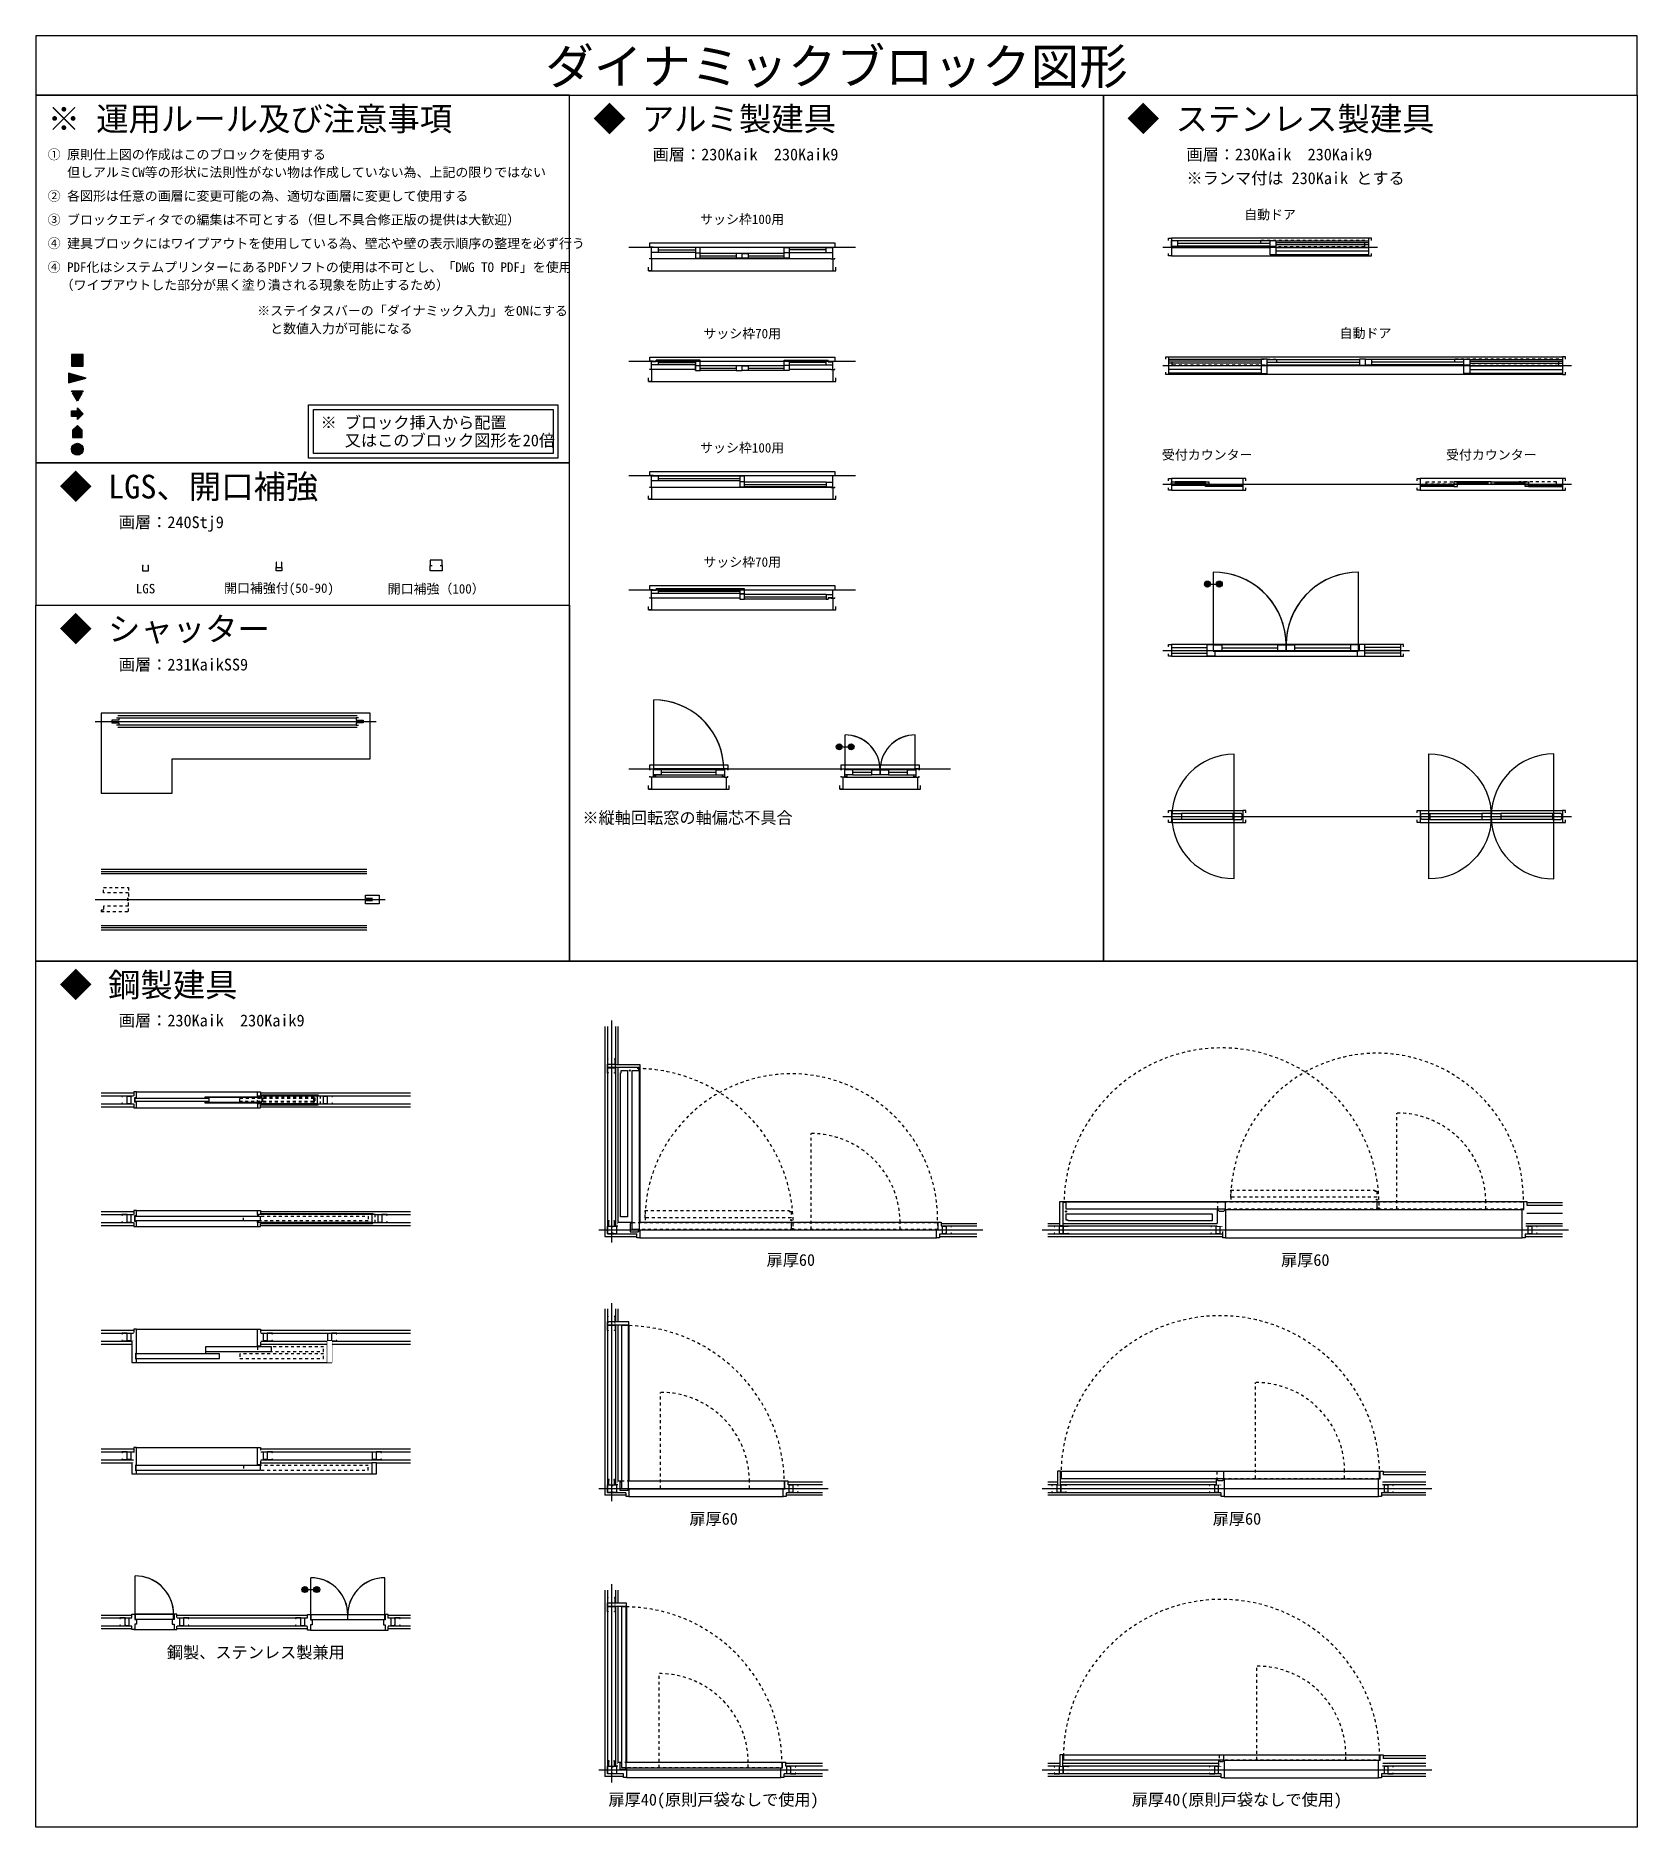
# Model space of a CAD drawing. Header units: millimetres. Extents: x -67913 to 128525, y -54442 to 63422.
# Drawn here: x -30965 to -30290, y -31439 to -30684 of the extents above; entities that cross this region are included whole.
import ezdxf
from ezdxf.enums import TextEntityAlignment as Align

# ---------------------------------------------------------------- set-up
doc = ezdxf.new("R2010")
doc.units = ezdxf.units.MM
doc.header["$LTSCALE"] = 500
for name, pattern in [('DD1', [0.1, 0.05, -0.05]), ('DD11', [0.7, 0.3, -0.1, 0.05, -0.1, 0.05, -0.1]), ('DD6', [0.75, 0.5, -0.1, 0.05, -0.1])]:
    doc.linetypes.add(name, pattern=pattern)
doc.layers.get('0').update_dxf_attribs({"plot": 0})
for name, color, linetype in [('000Waku', 3, 'Continuous'), ('200HojoSn9', 4, 'DD6'), ('221Kabe9', 7, 'Continuous'), ('230Kaik', 7, 'Continuous'), ('231KaikSS9', 7, 'DD11'), ('240Stj9', 2, 'Continuous'), ('330KattA9', 6, 'Continuous'), ('330KattD9', 6, 'DD1'), ('403Kaik', 5, 'Continuous')]:
    doc.layers.add(name, color=color, linetype=linetype)
doc.styles.add('ｺﾞｼｯｸ', font='MS Gothic.ttf')

msp = doc.modelspace()

# ---------------------------------------------------------------- texts
at = {"layer": '000Waku', "color": 8, "style": 'ｺﾞｼｯｸ'}
for s, height, p in [('ダイナミックブロック図形', 15, (-30627.5, -30696.6422)), ('自動ドア', 4, (-30444.75, -30759.3971)), ('サッシ枠100用', 4, (-30667.25, -30761.3971)), ('サッシ枠70用', 4, (-30667.25, -30809.5495)), ('自動ドア', 4, (-30404.5, -30809.3971)), ('サッシ枠100用', 4, (-30667.25, -30857.7019)), ('受付カウンター', 4, (-30471.25, -30860.6471)), ('受付カウンター', 4, (-30351.5, -30860.6471)), ('サッシ枠70用', 4, (-30667.25, -30905.8542)), ('LGS', 4, (-30918.75, -30917.1397)), ('開口補強付(50-90)', 4, (-30862.5, -30917.1397)), ('開口補強（100）', 4, (-30796.25, -30917.1397)), ('※縦軸回転窓の軸偏芯不具合', 5, (-30690.3, -31013.6146)), ('扉厚60', 5, (-30646.7658, -31200.1922)), ('扉厚60', 5, (-30429.9158, -31200.1922)), ('扉厚60', 5, (-30679.3158, -31309.2747)), ('扉厚60', 5, (-30458.7158, -31309.2747)), ('鋼製、ステンレス製兼用', 5, (-30872.25, -31365.3792)), ('扉厚40(原則戸袋なしで使用)', 5, (-30679.3158, -31427.8247)), ('扉厚40(原則戸袋なしで使用)', 5, (-30458.7158, -31427.8247))]:
    msp.add_text(s, height=height, dxfattribs=at).set_placement(p, align=Align.MIDDLE)
at = {"layer": '000Waku', "color": 10, "style": 'ｺﾞｼｯｸ'}
msp.add_text('※ 運用ルール及び注意事項', height=10, dxfattribs=at).set_placement((-30960, -30719.1422), align=Align.MIDDLE_LEFT)
at = {"layer": '000Waku', "color": 8, "style": 'ｺﾞｼｯｸ'}
for s, height, p in [('◆ アルミ製建具', 10, (-30730, -30719.1422)), ('◆ ステンレス製建具', 10, (-30505, -30719.1422)), ('画層：230Kaik\u3000230Kaik9', 5, (-30705, -30734.1422)), ('画層：230Kaik\u3000230Kaik9', 5, (-30480, -30734.1422)), ('※ランマ付は 230Kaik とする', 5, (-30480, -30744.1422)), ('◆ LGS、開口補強', 10, (-30955, -30874.1422)), ('画層：240Stj9', 5, (-30930, -30889.1422)), ('◆ シャッター', 10, (-30955, -30934.1422)), ('画層：231KaikSS9', 5, (-30930, -30949.1422)), ('◆ 鋼製建具', 10, (-30955, -31084.1422)), ('画層：230Kaik\u3000230Kaik9', 5, (-30930, -31099.1422))]:
    msp.add_text(s, height=height, dxfattribs=at).set_placement(p, align=Align.MIDDLE_LEFT)
at = {"layer": '000Waku', "color": 30, "style": 'ｺﾞｼｯｸ'}
for s, height, p in [('① 原則仕上図の作成はこのブロックを使用する', 4, (-30960, -30734.1422)), ('\u3000 但しアルミCW等の形状に法則性がない物は作成していない為、上記の限りではない', 4, (-30960, -30741.6422)), ('② 各図形は任意の画層に変更可能の為、適切な画層に変更して使用する', 4, (-30960, -30751.6422)), ('③ ブロックエディタでの編集は不可とする（但し不具合修正版の提供は大歓迎）', 4, (-30960, -30761.6422)), ('④ 建具ブロックにはワイプアウトを使用している為、壁芯や壁の表示順序の整理を必ず行う', 4, (-30960, -30771.6422)), ('④ PDF化はシステムプリンターにあるPDFソフトの使用は不可とし、「DWG TO PDF」を使用', 4, (-30960, -30781.6422)), ('\u3000（ワイプアウトした部分が黒く塗り潰される現象を防止するため）', 4, (-30960, -30789.1422)), ('※ステイタスバーの「ダイナミック入力」をONにする', 4, (-30871.6679, -30800.0138)), ('  と数値入力が可能になる', 4, (-30871.6679, -30807.5138)), ('※ ブロック挿入から配置', 5, (-30845, -30847.1422)), ('\u3000 又はこのブロック図形を20倍', 5, (-30845, -30854.6422))]:
    msp.add_text(s, height=height, dxfattribs=at).set_placement(p, align=Align.MIDDLE_LEFT)

# ---------------------------------------------------------------- blocks, each defined once
blk = doc.blocks.new('アルミサッシ-2枚-100')
at = {"color": 0, "linetype": 'ByBlock', "lineweight": -2}
for p, q in [((-30, 0), (-30, -5)), ((0, 0), (-30, 0)), ((43, -5), (-15, -5)), ((1500, 0), (1530, 0)), ((1530, 0), (1530, -5))]:
    blk.add_line(p, q, dxfattribs=at)
at = {"color": 5, "linetype": 'ByBlock', "lineweight": -2}
for p, q in [((0, 0), (1500, 0)), ((730, -5), (43, -5))]:
    blk.add_line(p, q, dxfattribs=at)
at = {"layer": '230Kaik', "color": 5, "linetype": 'ByBlock', "lineweight": -2}
for p, q in [((-30, 0), (-30, 35)), ((-30, 35), (1530, 35)), ((1530, 35), (1530, 0))]:
    blk.add_line(p, q, dxfattribs=at)
at = {"color": 0, "linetype": 'ByBlock', "lineweight": -2}
blk.add_wipeout([(-40, -100), (1540, -100), (1540, -200), (-40, -200)], dxfattribs=at)
for p, q in [((-15, -100), (-15, 0)), ((-30, -100), (-30, -95)), ((0, -100), (-30, -100)), ((43, -45), (-15, -45)), ((43, -45), (43, -5)), ((43, -25), (730, -25)), ((730, -50), (770, -50)), ((770, -75), (1457, -75)), ((1457, -55), (1457, -95)), ((1457, -55), (1515, -55)), ((1457, -95), (1515, -95)), ((1500, -100), (1530, -100)), ((1515, -100), (1515, 0)), ((1530, -100), (1530, -95))]:
    blk.add_line(p, q, dxfattribs=at)
at = {"color": 5, "linetype": 'ByBlock', "lineweight": -2}
for p, q in [((1500, -100), (0, -100)), ((730, -45), (43, -45)), ((1457, -55), (770, -55)), ((1457, -95), (770, -95)), ((-40, -200), (1540, -200))]:
    blk.add_line(p, q, dxfattribs=at)
at = {"color": 0, "linetype": 'ByBlock', "lineweight": -2}
for points in [[(-15, -100), (-15, -200), (-40, -200), (-40, -170)], [(1515, -100), (1515, -200), (1540, -200), (1540, -170)]]:
    blk.add_lwpolyline(points, dxfattribs=at)
blk.add_lwpolyline([(730, -95), (770, -95), (770, -5), (730, -5)], close=True, dxfattribs=at)
blk = doc.blocks.new('アルミドア-片開き・アルミサッシ')
at = {"layer": '230Kaik', "color": 5, "linetype": 'ByBlock', "lineweight": -2}
blk.add_line((-30, 35), (630, 35), dxfattribs=at)
at = {"layer": '330KattA9'}
blk.add_arc((5, -8), 590, 5, 90, dxfattribs=at)
at = {"color": 0, "linetype": 'ByBlock', "lineweight": -2}
blk.add_wipeout([(-40, -70), (640, -70), (640, -170), (-40, -170)], dxfattribs=at)
for p, q in [((-30, 0), (0, 0)), ((-30, 0), (-30, -10)), ((0, 0), (0, -70)), ((-30, -10), (-30, 0)), ((-30, -10), (-30, -10)), ((-30, -70), (-30, -60)), ((0, -70), (-30, -70)), ((-30, -70), (-30, -70)), ((70, -8), (0, -8)), ((0, -36), (0, -36)), ((70, -48), (0, -48)), ((20, -63), (0, -63)), ((20, -48), (20, -63)), ((70, -48), (70, -8)), ((70, -28), (530, -28)), ((530, -48), (530, -8)), ((530, -8), (600, -8)), ((530, -48), (600, -48)), ((580, -48), (580, -63)), ((580, -63), (600, -63)), ((630, 0), (600, 0)), ((600, 0), (600, -70)), ((600, -36), (600, -36)), ((600, -70), (630, -70)), ((630, 0), (630, -10)), ((630, -10), (630, 0)), ((630, -10), (630, -10)), ((630, -70), (630, -60)), ((630, -70), (630, -70))]:
    blk.add_line(p, q, dxfattribs=at)
at = {"color": 5, "linetype": 'ByBlock', "lineweight": -2}
for p, q in [((600, 0), (0, 0)), ((600, -70), (0, -70)), ((595, -8), (5, -8)), ((5, -48), (595, -48)), ((-40, -170), (640, -170))]:
    blk.add_line(p, q, dxfattribs=at)
at = {"color": 0, "linetype": 'ByBlock', "lineweight": -2}
for points in [[(-15, -70), (-15, -170), (-40, -170), (-40, -140)], [(615, -70), (615, -170), (640, -170), (640, -140)]]:
    blk.add_lwpolyline(points, dxfattribs=at)
at = {"layer": '230Kaik', "color": 5, "linetype": 'ByBlock', "lineweight": -2}
for p, q in [((-30, 0), (-30, 35)), ((630, 35), (630, 0))]:
    blk.add_line(p, q, dxfattribs=at)
at = {"layer": '330KattA9'}
blk.add_line((5, -8), (5, 582), dxfattribs=at)
blk.add_arc((5, -8), 590, 0, 85, dxfattribs=at)
blk = doc.blocks.new('シャッター（重量）')
at = {"color": 0, "linetype": 'DD11', "lineweight": -2}
blk.add_line((-60, 0), (2060, 0), dxfattribs=at)
at = {"color": 0, "linetype": 'Continuous', "lineweight": -2}
for points in [[(-20, 30), (0, 30), (0, 12), (-60, 12), (-60, -12), (0, -12), (0, -30), (-20, -30)], [(2020, 30), (2000, 30), (2000, 12), (2060, 12), (2060, -12), (2000, -12), (2000, -30), (2020, -30)]]:
    blk.add_lwpolyline(points, dxfattribs=at)
at = {"layer": '403Kaik'}
for p, q in [((-10, 50), (2010, 50)), ((0, 30), (2000, 30)), ((2010, -50), (-10, -50)), ((2000, -30), (0, -30))]:
    blk.add_line(p, q, dxfattribs=at)
at = {"layer": 'Defpoints'}
blk.add_lwpolyline([(-150, 70), (-150, -605), (450, -605), (450, -315), (2120, -315), (2120, 70), (-150, 70)], dxfattribs=at)
blk = doc.blocks.new('*U74')
at = {"color": 0, "linetype": 'ByBlock', "lineweight": -2}
blk.add_wipeout([(-40, -70), (1540, -70), (1540, -170), (-40, -170)], dxfattribs=at)
at = {"color": 5, "linetype": 'ByBlock', "lineweight": -2}
for p, q in [((0, 0), (1500, 0)), ((-40, -170), (1540, -170))]:
    blk.add_line(p, q, dxfattribs=at)
at = {"color": 0, "linetype": 'ByBlock', "lineweight": -2}
blk.add_line((0, -70), (-30, -70), dxfattribs=at)
blk.add_wipeout([(-15, -5), (25, -5), (25, 9), (770, 9), (770, -35), (730, -35), (730, -31), (-15, -31)], dxfattribs=at)
for p, q in [((-30, 0), (-30, -5)), ((0, 0), (-30, 0)), ((-15, -70), (-15, 0)), ((43, 9), (25, 9)), ((25, -5), (25, 9)), ((43, -31), (43, 9)), ((-30, -70), (-30, -65)), ((25, -5), (-15, -5)), ((43, -31), (-15, -31))]:
    blk.add_line(p, q, dxfattribs=at)
at = {"color": 5, "linetype": 'ByBlock', "lineweight": -2}
blk.add_line((1500, -70), (0, -70), dxfattribs=at)
at = {"color": 0, "linetype": 'ByBlock', "lineweight": -2}
blk.add_lwpolyline([(-15, -70), (-15, -170), (-40, -170), (-40, -140)], dxfattribs=at)
at = {"layer": '230Kaik', "color": 5, "linetype": 'ByBlock', "lineweight": -2}
blk.add_line((-30, 0), (-30, 35), dxfattribs=at)
at = {"color": 0, "linetype": 'ByBlock', "lineweight": -2}
blk.add_wipeout([(1515, -65), (1475, -65), (1475, -79), (730, -79), (730, -35), (770, -35), (770, -39), (1515, -39)], dxfattribs=at)
at = {"color": 5, "linetype": 'ByBlock', "lineweight": -2}
for p, q in [((730, 9), (43, 9)), ((730, -31), (43, -31)), ((1457, -39), (770, -39)), ((1457, -79), (770, -79))]:
    blk.add_line(p, q, dxfattribs=at)
at = {"color": 0, "linetype": 'ByBlock', "lineweight": -2}
for p, q in [((43, -11), (730, -11)), ((770, -59), (1457, -59)), ((1457, -39), (1515, -39)), ((1457, -39), (1457, -79)), ((1457, -79), (1475, -79)), ((1475, -65), (1475, -79)), ((1475, -65), (1515, -65)), ((1500, 0), (1530, 0)), ((1500, -70), (1530, -70)), ((1515, -70), (1515, 0)), ((1530, 0), (1530, -5)), ((1530, -70), (1530, -65))]:
    blk.add_line(p, q, dxfattribs=at)
for points in [[(770, 9), (730, 9), (730, -35), (770, -35)], [(770, -35), (730, -35), (730, -79), (770, -79)]]:
    blk.add_lwpolyline(points, close=True, dxfattribs=at)
blk.add_lwpolyline([(1515, -70), (1515, -170), (1540, -170), (1540, -140)], dxfattribs=at)
at = {"layer": '230Kaik', "color": 5, "linetype": 'ByBlock', "lineweight": -2}
for p, q in [((-30, 35), (1530, 35)), ((1530, 35), (1530, 0))]:
    blk.add_line(p, q, dxfattribs=at)
blk = doc.blocks.new('*U72')
at = {"color": 0, "linetype": 'ByBlock', "lineweight": -2}
for p, q in [((-30, 0), (-30, -5)), ((0, 0), (-30, 0)), ((43, -5), (-15, -5)), ((1457, -5), (1515, -5)), ((1500, 0), (1530, 0)), ((1530, 0), (1530, -5))]:
    blk.add_line(p, q, dxfattribs=at)
at = {"color": 5, "linetype": 'ByBlock', "lineweight": -2}
for p, q in [((355, -5), (43, -5)), ((1145, -5), (1457, -5))]:
    blk.add_line(p, q, dxfattribs=at)
at = {"layer": '230Kaik', "color": 5}
for p, q in [((-30, 0), (-30, 35)), ((-30, 35), (1530, 35)), ((1530, 35), (1530, 0))]:
    blk.add_line(p, q, dxfattribs=at)
at = {"color": 0, "linetype": 'ByBlock', "lineweight": -2}
blk.add_wipeout([(-40, -100), (1540, -100), (1540, -200), (-40, -200)], dxfattribs=at)
for p, q in [((-15, -100), (-15, 0)), ((-30, -100), (-30, -95)), ((0, -100), (-30, -100)), ((43, -45), (-15, -45)), ((43, -45), (43, -5)), ((43, -25), (355, -25)), ((355, -50), (395, -50)), ((395, -75), (1105, -75)), ((1145, -50), (1105, -50)), ((1457, -25), (1145, -25)), ((1457, -45), (1457, -5)), ((1457, -45), (1515, -45)), ((1500, -100), (1530, -100)), ((1515, -100), (1515, 0)), ((1530, -100), (1530, -95))]:
    blk.add_line(p, q, dxfattribs=at)
at = {"color": 5, "linetype": 'ByBlock', "lineweight": -2}
for p, q in [((355, -45), (43, -45)), ((1145, -45), (1457, -45)), ((-40, -200), (1540, -200))]:
    blk.add_line(p, q, dxfattribs=at)
at = {"color": 0, "linetype": 'ByBlock', "lineweight": -2}
for points in [[(-15, -100), (-15, -200), (-40, -200), (-40, -170)], [(1515, -100), (1515, -200), (1540, -200), (1540, -170)]]:
    blk.add_lwpolyline(points, dxfattribs=at)
for points in [[(355, -95), (395, -95), (395, -5), (355, -5)], [(1145, -95), (1105, -95), (1105, -5), (1145, -5)]]:
    blk.add_lwpolyline(points, close=True, dxfattribs=at)
blk.add_wipeout([(700, -55), (800, -55), (800, -95), (700, -95)], dxfattribs=at)
at = {"color": 5, "linetype": 'ByBlock', "lineweight": -2}
for p, q in [((0, 0), (1500, 0)), ((1500, -100), (0, -100)), ((1105, -55), (395, -55)), ((1105, -95), (395, -95))]:
    blk.add_line(p, q, dxfattribs=at)
at = {"color": 0, "linetype": 'ByBlock', "lineweight": -2}
for points in [[(750, -55), (700, -55), (700, -95), (750, -95)], [(750, -55), (800, -55), (800, -95), (750, -95)]]:
    blk.add_lwpolyline(points, close=True, dxfattribs=at)
blk = doc.blocks.new('*U73')
at = {"color": 0, "linetype": 'ByBlock', "lineweight": -2}
blk.add_wipeout([(-40, -70), (1540, -70), (1540, -170), (-40, -170)], dxfattribs=at)
at = {"color": 5, "linetype": 'ByBlock', "lineweight": -2}
for p, q in [((0, 0), (1500, 0)), ((1500, -70), (0, -70)), ((-40, -170), (1540, -170))]:
    blk.add_line(p, q, dxfattribs=at)
at = {"color": 0, "linetype": 'ByBlock', "lineweight": -2}
blk.add_wipeout([(-15, -5), (25, -5), (25, 9), (395, 9), (395, -35), (355, -35), (355, -31), (-15, -31)], dxfattribs=at)
for p, q in [((-30, 0), (-30, -5)), ((0, 0), (-30, 0)), ((-15, -70), (-15, 0)), ((43, 9), (25, 9)), ((25, -5), (25, 9)), ((43, -31), (43, 9)), ((-30, -70), (-30, -65)), ((0, -70), (-30, -70)), ((25, -5), (-15, -5)), ((43, -31), (-15, -31))]:
    blk.add_line(p, q, dxfattribs=at)
blk.add_lwpolyline([(-15, -70), (-15, -170), (-40, -170), (-40, -140)], dxfattribs=at)
at = {"layer": '230Kaik', "color": 5, "linetype": 'ByBlock', "lineweight": -2}
blk.add_line((-30, 0), (-30, 35), dxfattribs=at)
at = {"color": 0, "linetype": 'ByBlock', "lineweight": -2}
blk.add_wipeout([(355, -35), (355, -79), (1145, -79), (1145, -35), (1105, -35), (1105, -39), (395, -39), (395, -35)], dxfattribs=at)
at = {"color": 5, "linetype": 'ByBlock', "lineweight": -2}
for p, q in [((355, 9), (43, 9)), ((355, -31), (43, -31))]:
    blk.add_line(p, q, dxfattribs=at)
at = {"color": 0, "linetype": 'ByBlock', "lineweight": -2}
for p, q in [((43, -11), (355, -11)), ((355, -35), (395, -35))]:
    blk.add_line(p, q, dxfattribs=at)
for points in [[(355, -79), (395, -79), (395, 9), (355, 9)], [(355, -35), (355, -35), (355, -79), (355, -79)]]:
    blk.add_lwpolyline(points, close=True, dxfattribs=at)
blk.add_wipeout([(1515, -5), (1475, -5), (1475, 9), (1105, 9), (1105, -35), (1145, -35), (1145, -31), (1515, -31)], dxfattribs=at)
at = {"color": 5, "linetype": 'ByBlock', "lineweight": -2}
for p, q in [((1145, 9), (1457, 9)), ((1105, -39), (395, -39)), ((1105, -79), (395, -79)), ((1145, -31), (1457, -31))]:
    blk.add_line(p, q, dxfattribs=at)
at = {"color": 0, "linetype": 'ByBlock', "lineweight": -2}
for p, q in [((1457, -31), (1457, 9)), ((1457, 9), (1475, 9)), ((1475, -6), (1475, 9)), ((395, -59), (1105, -59)), ((1145, -35), (1105, -35)), ((1457, -11), (1145, -11)), ((1457, -31), (1515, -31)), ((1475, -6), (1515, -6)), ((1500, 0), (1530, 0)), ((1500, -70), (1530, -70)), ((1515, -70), (1515, 0)), ((1530, 0), (1530, -5)), ((1530, -70), (1530, -65))]:
    blk.add_line(p, q, dxfattribs=at)
blk.add_lwpolyline([(1145, -79), (1105, -79), (1105, 9), (1145, 9)], close=True, dxfattribs=at)
blk.add_lwpolyline([(1515, -70), (1515, -170), (1540, -170), (1540, -140)], dxfattribs=at)
at = {"layer": '230Kaik', "color": 5, "linetype": 'ByBlock', "lineweight": -2}
for p, q in [((-30, 35), (1530, 35)), ((1530, 35), (1530, 0))]:
    blk.add_line(p, q, dxfattribs=at)
at = {"color": 0, "linetype": 'ByBlock', "lineweight": -2}
blk.add_wipeout([(700, -39), (800, -39), (800, -79), (700, -79)], dxfattribs=at)
for points in [[(750, -39), (700, -39), (700, -79), (750, -79)], [(750, -39), (800, -39), (800, -79), (750, -79)]]:
    blk.add_lwpolyline(points, close=True, dxfattribs=at)
blk = doc.blocks.new('*U78')
at = {"color": 0, "linetype": 'ByBlock', "lineweight": -2}
blk.add_wipeout([(-1685, 140), (1685, 140), (1685, -10), (-1685, -10)], dxfattribs=at)
for p, q in [((-880, 32), (-1660, 32)), ((-830, 95), (-50, 95)), ((830, 95), (50, 95)), ((880, 32), (1660, 32))]:
    blk.add_line(p, q, dxfattribs=at)
at = {"color": 5, "linetype": 'ByBlock', "lineweight": -2}
for p, q in [((-830, 117), (-50, 117)), ((-830, 73), (-50, 73)), ((830, 117), (50, 117)), ((830, 73), (50, 73))]:
    blk.add_line(p, q, dxfattribs=at)
at = {"color": 0, "linetype": 'ByBlock', "lineweight": -2}
for points in [[(-1685, 120), (-1685, 140), (-1660, 140), (-1660, -10), (-1685, -10), (-1685, 10)], [(1685, 120), (1685, 140), (1660, 140), (1660, -10), (1685, -10), (1685, 10)]]:
    blk.add_lwpolyline(points, dxfattribs=at)
at = {"color": 6, "linetype": 'DD1', "lineweight": -2}
for points in [[(-1630, 120), (-750, 120), (-750, 70), (-1630, 70)], [(1630, 120), (750, 120), (750, 70), (1630, 70)]]:
    blk.add_lwpolyline(points, close=True, dxfattribs=at)
at = {"color": 0, "linetype": 'ByBlock', "lineweight": -2}
for points in [[(-880, 70), (-830, 70), (-830, 120), (-880, 120)], [(-880, -1), (-830, -1), (-830, 65), (-880, 65)], [(-50, 70), (0, 70), (0, 120), (-50, 120)], [(50, 70), (0, 70), (0, 120), (50, 120)], [(880, 70), (830, 70), (830, 120), (880, 120)], [(880, -1), (830, -1), (830, 65), (880, 65)]]:
    blk.add_lwpolyline(points, close=True, dxfattribs=at)
at = {"layer": '230Kaik', "color": 5}
for p, q in [((-880, 117), (-1660, 117)), ((-880, 103.5), (-1660, 103.5)), ((-880, 86.5), (-1660, 86.5)), ((-880, 62), (-1660, 62)), ((-880, 2), (-1660, 2)), ((830, 62), (-830, 62)), ((880, 117), (1660, 117)), ((880, 103.5), (1660, 103.5)), ((880, 86.5), (1660, 86.5)), ((880, 62), (1660, 62)), ((880, 2), (1660, 2))]:
    blk.add_line(p, q, dxfattribs=at)
at = {"layer": '403Kaik', "color": 5, "linetype": 'ByBlock', "lineweight": -2}
for p, q in [((-1660, 140), (1660, 140)), ((1660, -10), (-1660, -10))]:
    blk.add_line(p, q, dxfattribs=at)
blk = doc.blocks.new('*U79')
at = {"color": 0, "linetype": 'ByBlock', "lineweight": -2}
blk.add_wipeout([(-25, 140), (1685, 140), (1685, -10), (-25, -10)], dxfattribs=at)
at = {"color": 5, "linetype": 'ByBlock', "lineweight": -2}
for p, q in [((830, 117), (50, 117)), ((830, 73), (50, 73))]:
    blk.add_line(p, q, dxfattribs=at)
at = {"color": 0, "linetype": 'ByBlock', "lineweight": -2}
for p, q in [((830, 95), (50, 95)), ((880, 32), (1660, 32))]:
    blk.add_line(p, q, dxfattribs=at)
for points in [[(-25, 120), (-25, 140), (0, 140), (0, -10), (-25, -10), (-25, 10)], [(1685, 120), (1685, 140), (1660, 140), (1660, -10), (1685, -10), (1685, 10)]]:
    blk.add_lwpolyline(points, dxfattribs=at)
for points in [[(50, 70), (0, 70), (0, 120), (50, 120)], [(880, 70), (830, 70), (830, 120), (880, 120)], [(880, -1), (830, -1), (830, 65), (880, 65)]]:
    blk.add_lwpolyline(points, close=True, dxfattribs=at)
at = {"color": 6, "linetype": 'DD1', "lineweight": -2}
blk.add_lwpolyline([(1630, 120), (750, 120), (750, 70), (1630, 70)], close=True, dxfattribs=at)
at = {"layer": '230Kaik', "color": 5}
for p, q in [((0, 62), (830, 62)), ((880, 117), (1660, 117)), ((880, 103.5), (1660, 103.5)), ((880, 86.5), (1660, 86.5)), ((880, 62), (1660, 62)), ((880, 2), (1660, 2))]:
    blk.add_line(p, q, dxfattribs=at)
at = {"layer": '403Kaik', "color": 5, "linetype": 'ByBlock', "lineweight": -2}
for p, q in [((1660, 140), (0, 140)), ((0, -10), (1660, -10))]:
    blk.add_line(p, q, dxfattribs=at)
blk = doc.blocks.new('*U80')
at = {"color": 0, "linetype": 'ByBlock', "lineweight": -2}
blk.add_wipeout([(-625, 50), (625, 50), (625, -50), (-625, -50)], dxfattribs=at)
at = {"color": 5, "linetype": 'ByBlock', "lineweight": -2}
for p, q in [((-517, 25), (-80, 25)), ((517, 25), (80, 25)), ((-517, -25), (-80, -25)), ((517, -25), (80, -25))]:
    blk.add_line(p, q, dxfattribs=at)
at = {"color": 0, "linetype": 'ByBlock', "lineweight": -2}
for p, q in [((-517, 0), (-80, 0)), ((517, 0), (80, 0))]:
    blk.add_line(p, q, dxfattribs=at)
for points in [[(-625, 30), (-625, 50), (-600, 50), (-600, -50), (-625, -50), (-625, -30)], [(625, 30), (625, 50), (600, 50), (600, -50), (625, -50), (625, -30)]]:
    blk.add_lwpolyline(points, dxfattribs=at)
for points in [[(-517, 25), (-517, -25), (-589, -25, -0.320465), (-589, 25), (-517, 25)], [(517, 25), (517, -25), (589, -25, 0.320465), (589, 25), (517, 25)]]:
    blk.add_lwpolyline(points, format="xyb", dxfattribs=at)
for points in [[(-80, -25), (0, -25), (0, 25), (-80, 25)], [(80, -25), (0, -25), (0, 25), (80, 25)]]:
    blk.add_lwpolyline(points, close=True, dxfattribs=at)
at = {"layer": '330KattA9', "linetype": 'ByBlock', "lineweight": -2}
for points in [[(-527, -527), (-527, 527, -1), (-527, -527, 0)], [(527, -527), (527, 527, 1), (527, -527, 0)]]:
    blk.add_lwpolyline(points, format="xyb", dxfattribs=at)
at = {"layer": '403Kaik'}
for p, q in [((-600, 50), (600, 50)), ((-600, -50), (600, -50))]:
    blk.add_line(p, q, dxfattribs=at)
blk = doc.blocks.new('*U63')
at = {"color": 0, "linetype": 'ByBlock', "lineweight": -2}
blk.add_wipeout([(-25, 50), (625, 50), (625, -50), (-25, -50)], dxfattribs=at)
at = {"color": 5, "linetype": 'ByBlock', "lineweight": -2}
for p, q in [((517, 25), (83, 25)), ((517, -25), (83, -25))]:
    blk.add_line(p, q, dxfattribs=at)
at = {"color": 0, "linetype": 'ByBlock', "lineweight": -2}
blk.add_line((86, 0), (520, 0), dxfattribs=at)
for points in [[(-25, 30), (-25, 50), (0, 50), (0, -50), (-25, -50), (-25, -30)], [(625, 30), (625, 50), (600, 50), (600, -50), (625, -50), (625, -30)]]:
    blk.add_lwpolyline(points, dxfattribs=at)
blk.add_lwpolyline([(83, -25), (3, -25), (3, 25), (83, 25)], close=True, dxfattribs=at)
blk.add_lwpolyline([(517, 25), (517, -25), (589, -25, 0.320465), (589, 25), (517, 25)], format="xyb", dxfattribs=at)
at = {"layer": '330KattA9', "linetype": 'ByBlock', "lineweight": -2}
blk.add_lwpolyline([(527, -524), (527, 524, 1), (527, -524, 0)], format="xyb", dxfattribs=at)
at = {"layer": '403Kaik'}
for p, q in [((0, 50), (600, 50)), ((0, -50), (600, -50))]:
    blk.add_line(p, q, dxfattribs=at)
blk = doc.blocks.new('シャッター（ポストレス）')
at = {"color": 0, "linetype": 'DD11', "lineweight": -2}
blk.add_line((-60, 0), (2060, 0), dxfattribs=at)
at = {"color": 0, "linetype": 'ByBlock', "lineweight": -2}
blk.add_lwpolyline([(2057.5, 7.5), (2000, 7.5), (2000, 37.5), (2115, 37.5), (2115, -37.5), (2000, -37.5), (2000, -7.5), (2057.5, -7.5)], dxfattribs=at)
at = {"layer": '330KattD9'}
for points in [[(0, 56), (-210, 56), (-210, 101), (0, 101), (0, 7.5), (-10, 7.5)], [(0, -56), (-210, -56), (-210, -89), (-230, -89), (-230, -101), (0, -101), (0, -7.5), (-10, -7.5)]]:
    blk.add_lwpolyline(points, dxfattribs=at)
at = {"layer": '403Kaik'}
for p, q in [((-230, 255), (2010, 255)), ((-230, 235), (2010, 235)), ((-230, 220), (2010, 220)), ((-230, -220), (2010, -220)), ((-230, -235), (2010, -235)), ((-230, -255), (2010, -255))]:
    blk.add_line(p, q, dxfattribs=at)
blk = doc.blocks.new('*U65')
at = {"color": 0, "linetype": 'ByBlock', "lineweight": -2}
blk.add_wipeout([(-25, 90), (625, 90), (625, -10), (-25, -10)], dxfattribs=at)
at = {"color": 5, "linetype": 'ByBlock', "lineweight": -2}
for p, q in [((285, 60), (30, 60)), ((285, 41), (30, 41)), ((570, 39), (315, 39)), ((570, 20), (315, 20))]:
    blk.add_line(p, q, dxfattribs=at)
at = {"color": 0, "linetype": 'ByBlock', "lineweight": -2}
for p, q in [((285, 50.5), (30, 50.5)), ((570, 29.5), (315, 29.5))]:
    blk.add_line(p, q, dxfattribs=at)
for points in [[(-25, 70), (-25, 90), (0, 90), (0, -10), (-25, -10), (-25, 10)], [(625, 70), (625, 90), (600, 90), (600, -10), (625, -10), (625, 10)]]:
    blk.add_lwpolyline(points, dxfattribs=at)
for points in [[(30, 41), (0, 41), (0, 60), (30, 60)], [(315, 41), (285, 41), (285, 60), (315, 60)], [(315, 20), (285, 20), (285, 39), (315, 39)], [(600, 20), (570, 20), (570, 39), (600, 39)]]:
    blk.add_lwpolyline(points, close=True, dxfattribs=at)
at = {"layer": '403Kaik', "color": 5, "linetype": 'ByBlock', "lineweight": -2}
for p, q in [((600, 90), (0, 90)), ((0, -10), (600, -10))]:
    blk.add_line(p, q, dxfattribs=at)
at = {"layer": '403Kaik', "color": 7, "linetype": 'ByBlock', "lineweight": -2}
blk.add_line((600, 29.5), (0, 29.5), dxfattribs=at)
for points in [[(-25, 70), (-25, 90), (0, 90), (0, -10), (-25, -10), (-25, 10)], [(625, 70), (625, 90), (600, 90), (600, -10), (625, -10), (625, 10)]]:
    blk.add_lwpolyline(points, dxfattribs=at)
blk = doc.blocks.new('*U67')
at = {"color": 0, "linetype": 'ByBlock', "lineweight": -2}
blk.add_wipeout([(-25, 90), (1225, 90), (1225, -10), (-25, -10)], dxfattribs=at)
at = {"color": 5, "linetype": 'ByBlock', "lineweight": -2}
for p, q in [((285, 39), (0, 39)), ((285, 20), (0, 20)), ((570, 60), (315, 60)), ((570, 41), (315, 41)), ((630, 60), (885, 60)), ((630, 41), (885, 41)), ((915, 39), (1200, 39)), ((915, 20), (1200, 20))]:
    blk.add_line(p, q, dxfattribs=at)
at = {"color": 0, "linetype": 'ByBlock', "lineweight": -2}
for p, q in [((285, 29.5), (0, 29.5)), ((570, 50.5), (315, 50.5)), ((630, 50.5), (885, 50.5)), ((915, 29.5), (1200, 29.5))]:
    blk.add_line(p, q, dxfattribs=at)
for points in [[(-25, 70), (-25, 90), (0, 90), (0, -10), (-25, -10), (-25, 10)], [(1225, 70), (1225, 90), (1200, 90), (1200, -10), (1225, -10), (1225, 10)]]:
    blk.add_lwpolyline(points, dxfattribs=at)
at = {"color": 6, "linetype": 'DD1'}
for points in [[(50, 60), (365, 60), (365, 41), (50, 41)], [(1150, 60), (835, 60), (835, 41), (1150, 41)]]:
    blk.add_lwpolyline(points, close=True, dxfattribs=at)
at = {"color": 0, "linetype": 'ByBlock', "lineweight": -2}
for points in [[(315, 60), (285, 60), (285, 41), (315, 41)], [(315, 39), (285, 39), (285, 20), (315, 20)], [(600, 60), (570, 60), (570, 41), (600, 41)], [(600, 60), (630, 60), (630, 41), (600, 41)], [(885, 60), (915, 60), (915, 41), (885, 41)], [(885, 39), (915, 39), (915, 20), (885, 20)]]:
    blk.add_lwpolyline(points, close=True, dxfattribs=at)
at = {"layer": '403Kaik', "color": 5, "linetype": 'ByBlock', "lineweight": -2}
for p, q in [((1200, 90), (0, 90)), ((0, -10), (1200, -10))]:
    blk.add_line(p, q, dxfattribs=at)
blk = doc.blocks.new('*U83')
at = {"color": 7, "linetype": 'ByBlock', "lineweight": -2}
for points in [[(-20, 95.5), (-20, 100.5), (-25, 100.5), (-25, 55.5), (25, 55.5), (25, 100.5), (20, 100.5), (20, 95.5)], [(15, 55), (25, 55), (25, 25), (-25, 25), (-25, 55), (-15, 55)]]:
    blk.add_lwpolyline(points, dxfattribs=at)
blk = doc.blocks.new('*U84')
at = {"color": 7, "linetype": 'ByBlock', "lineweight": -2}
for points in [[(35, 70), (50, 70), (50, 115), (-50, 115), (-50, 70), (-35, 70)], [(35, 70), (50, 70), (50, 25), (-50, 25), (-50, 70), (-35, 70)]]:
    blk.add_lwpolyline(points, dxfattribs=at)
blk = doc.blocks.new('アルミドア-両開き')
at = {"layer": '330KattA9'}
h = blk.add_hatch(color=256, dxfattribs=at)
edge = h.paths.add_edge_path()
edge.add_arc((-345, 182), 25, 270, 630)
h = blk.add_hatch(color=256, dxfattribs=at)
edge = h.paths.add_edge_path()
edge.add_arc((-245, 182), 25, 270, 630)
at = {"layer": '230Kaik', "color": 5, "linetype": 'ByBlock', "lineweight": -2}
blk.add_line((-330, 30), (330, 30), dxfattribs=at)
at = {"layer": '330KattA9'}
blk.add_line((-320, 182), (-270, 182), dxfattribs=at)
for centre in [(-345, 182), (-245, 182)]:
    blk.add_circle(centre, 25, dxfattribs=at)
for centre, start, end in [((-295, -13), 5, 90), ((295, -13), 90, 175)]:
    blk.add_arc(centre, 295, start, end, dxfattribs=at)
at = {"color": 0, "linetype": 'ByBlock', "lineweight": -2}
blk.add_wipeout([(-340, -75), (340, -75), (340, -175), (-340, -175)], dxfattribs=at)
for p, q in [((-330, -5), (-300, -5)), ((-330, -5), (-330, -15)), ((-330, -15), (-330, -5)), ((-330, -15), (-330, -15)), ((-330, -75), (-330, -65)), ((-300, -75), (-330, -75)), ((-330, -75), (-330, -75)), ((-300, -5), (-300, -75)), ((-230, -13), (-300, -13)), ((-300, -41), (-300, -41)), ((-230, -53), (-300, -53)), ((-280, -68), (-300, -68)), ((-280, -53), (-280, -68)), ((-230, -53), (-230, -13)), ((-230, -33), (-70, -33)), ((70, -33), (230, -33)), ((230, -53), (230, -13)), ((230, -13), (300, -13)), ((230, -53), (300, -53)), ((280, -53), (280, -68)), ((280, -68), (300, -68)), ((330, -5), (300, -5)), ((300, -5), (300, -75)), ((300, -41), (300, -41)), ((300, -75), (330, -75)), ((330, -5), (330, -15)), ((330, -15), (330, -5)), ((330, -15), (330, -15)), ((330, -75), (330, -65)), ((330, -75), (330, -75))]:
    blk.add_line(p, q, dxfattribs=at)
at = {"color": 5, "linetype": 'ByBlock', "lineweight": -2}
for p, q in [((-300, -5), (300, -5)), ((-300, -75), (300, -75)), ((-70, -13), (-230, -13)), ((-230, -53), (-70, -53)), ((230, -13), (70, -13)), ((70, -53), (230, -53)), ((-340, -175), (340, -175))]:
    blk.add_line(p, q, dxfattribs=at)
at = {"color": 0, "linetype": 'ByBlock', "lineweight": -2}
for points in [[(-315, -75), (-315, -175), (-340, -175), (-340, -145)], [(315, -75), (315, -175), (340, -175), (340, -145)]]:
    blk.add_lwpolyline(points, dxfattribs=at)
for points in [[(-70, -13), (0, -13), (0, -53), (-70, -53)], [(0, -13), (70, -13), (70, -53), (0, -53)]]:
    blk.add_lwpolyline(points, close=True, dxfattribs=at)
at = {"layer": '230Kaik', "color": 5, "linetype": 'ByBlock', "lineweight": -2}
for p, q in [((-330, -5), (-330, 30)), ((330, 30), (330, -5))]:
    blk.add_line(p, q, dxfattribs=at)
at = {"layer": '330KattA9'}
for p, q in [((-295, -13), (-295, 282)), ((295, -13), (295, 282))]:
    blk.add_line(p, q, dxfattribs=at)
for centre, start, end in [((-295, -13), 360, 85), ((295, -13), 95, 180)]:
    blk.add_arc(centre, 295, start, end, dxfattribs=at)
blk = doc.blocks.new('ステンレス90°両開きドア-両袖付（框扉）')
at = {"layer": '330KattA9'}
h = blk.add_hatch(color=256, dxfattribs=at)
edge = h.paths.add_edge_path()
edge.add_arc((-663, 559), 25, 270, 630)
h = blk.add_hatch(color=256, dxfattribs=at)
edge = h.paths.add_edge_path()
edge.add_arc((-563, 559), 25, 270, 630)
blk.add_line((-638, 559), (-588, 559), dxfattribs=at)
for centre in [(-663, 559), (-563, 559)]:
    blk.add_circle(centre, 25, dxfattribs=at)
at = {"color": 0, "linetype": 'ByBlock', "lineweight": -2}
blk.add_wipeout([(-990, 50), (990, 50), (990, -50), (-990, -50)], dxfattribs=at)
for p, q in [((-965, 0), (-665, 0)), ((-542, 22), (-70, 22)), ((70, 22), (542, 22)), ((965, 0), (665, 0))]:
    blk.add_line(p, q, dxfattribs=at)
at = {"color": 5, "linetype": 'ByBlock', "lineweight": -2}
for p, q in [((-70, 47), (-542, 47)), ((542, 47), (70, 47)), ((-542, -3), (-70, -3)), ((70, -3), (542, -3))]:
    blk.add_line(p, q, dxfattribs=at)
at = {"color": 0, "linetype": 'ByBlock', "lineweight": -2}
for points in [[(-990, 30), (-990, 50), (-965, 50), (-965, -50), (-990, -50), (-990, -30)], [(-615, -6), (-600, -6), (-600, -50), (-665, -50), (-665, 50), (-615, 50), (-615, -6)], [(615, -6), (600, -6), (600, -50), (665, -50), (665, 50), (615, 50), (615, -6)], [(990, 30), (990, 50), (965, 50), (965, -50), (990, -50), (990, -30)]]:
    blk.add_lwpolyline(points, dxfattribs=at)
for points in [[(-612, 47), (-542, 47), (-542, -3), (-612, -3)], [(-70, 47), (0, 47), (0, -3), (-70, -3)], [(0, 47), (70, 47), (70, -3), (0, -3)], [(612, 47), (542, 47), (542, -3), (612, -3)]]:
    blk.add_lwpolyline(points, close=True, dxfattribs=at)
at = {"layer": '230Kaik', "color": 5, "linetype": 'ByBlock', "lineweight": -2}
for p, q in [((-965, 25), (-665, 25)), ((965, 25), (665, 25)), ((-965, -25), (-665, -25)), ((965, -25), (665, -25))]:
    blk.add_line(p, q, dxfattribs=at)
at = {"layer": '330KattA9'}
for p, q in [((-612, 47), (-613, 659)), ((612, 47), (612, 659))]:
    blk.add_line(p, q, dxfattribs=at)
for centre, start, end in [((-612, 47), 5, 90.133), ((-612, 47), 0.133, 85), ((612, 47), 95, 179.867), ((612, 47), 89.867, 175)]:
    blk.add_arc(centre, 612, start, end, dxfattribs=at)
at = {"layer": '403Kaik', "color": 5, "linetype": 'ByBlock', "lineweight": -2}
for p, q in [((965, 50), (-965, 50)), ((-965, -50), (965, -50)), ((-600, -6), (600, -6))]:
    blk.add_line(p, q, dxfattribs=at)
blk = doc.blocks.new('*U82')
at = {"color": 7, "linetype": 'ByBlock', "lineweight": -2}
blk.add_lwpolyline([(-20, 39), (-20, 44), (-25, 44), (-25, -1), (25, -1), (25, 44), (20, 44), (20, 39)], dxfattribs=at)
blk = doc.blocks.new('*U106')
at = {"color": 7, "linetype": 'ByBlock', "lineweight": -2}
for points in [[(-27.5, 95.5), (-27.5, 100.5), (-32.5, 100.5), (-32.5, 55.5), (32.5, 55.5), (32.5, 100.5), (27.5, 100.5), (27.5, 95.5)], [(22.5, 55), (32.5, 55), (32.5, 25), (-32.5, 25), (-32.5, 55), (-22.5, 55)]]:
    blk.add_lwpolyline(points, dxfattribs=at)
blk = doc.blocks.new('*U107')
at = {"color": 7, "linetype": 'ByBlock', "lineweight": -2}
for points in [[(-27.5, 60.5), (-27.5, 55.5), (-32.5, 55.5), (-32.5, 100.5), (32.5, 100.5), (32.5, 55.5), (27.5, 55.5), (27.5, 60.5)], [(22.5, 55), (32.5, 55), (32.5, 25), (-32.5, 25), (-32.5, 55), (-22.5, 55)]]:
    blk.add_lwpolyline(points, dxfattribs=at)
blk = doc.blocks.new('*U108')
at = {"color": 7, "linetype": 'ByBlock', "lineweight": -2}
blk.add_lwpolyline([(-27.5, 4), (-27.5, -1), (-32.5, -1), (-32.5, 44), (32.5, 44), (32.5, -1), (27.5, -1), (27.5, 4)], dxfattribs=at)
blk = doc.blocks.new('*U105')
for points in [[(-1406, -22), (-1406, 93), (-1381, 93), (-1381, -22)], [(-25, -22), (-66, -22), (-66, 93), (1298, 93), (1298, -121), (-25, -121)]]:
    blk.add_wipeout(points)
at = {"color": 0, "linetype": 'ByBlock', "lineweight": -2}
blk.add_lwpolyline([(-1381, -22), (-1381, 93), (-1406, 93), (-1406, -22)], dxfattribs=at)
blk.add_wipeout([(-66, 93), (1340, 93), (1340, 61), (1325, -89), (1325, -121), (-25, -121), (-25, -89), (-25, -22), (-66, -22)])
at = {"color": 6, "linetype": 'DD1'}
blk.add_line((1015, 30), (1015, 90), dxfattribs=at)
blk.add_lwpolyline([(265, 30), (265, 840, -0.414214), (1015, 90, -0.414214)], format="xyb", dxfattribs=at)
at = {"color": 0, "linetype": 'ByBlock', "lineweight": -2}
blk.add_lwpolyline([(-3, 90), (-1376, 90), (-1376, 30), (-3, 30)], close=True, dxfattribs=at)
for points in [[(-66, -22), (-66, 27), (-55, 15), (-11, 15), (0, 27), (0, -121), (-25, -121), (-25, -89)], [(1325, -89), (1325, -121), (1300, -121), (1300, 27), (1315, 27), (1315, 93), (1340, 93), (1340, 61)]]:
    blk.add_lwpolyline(points, dxfattribs=at)
at = {"color": 6, "linetype": 'DD1'}
blk.add_lwpolyline([(-63, 30), (1310, 30), (1310, 90), (-63, 90)], close=True, dxfattribs=at)
at = {"layer": '330KattD9'}
blk.add_arc((-33, 60), 1343, 359.9984, 180.0016, dxfattribs=at)
at = {"layer": '403Kaik'}
for p, q in [((-1381, 93), (1315, 93)), ((0, 27), (1300, 27)), ((0, -121), (1300, -121))]:
    blk.add_line(p, q, dxfattribs=at)
blk = doc.blocks.new('*U102')
for points in [[(-42, 1350), (73, 1350), (73, 1325), (-42, 1325)], [(-20, 10), (1413, 10), (1413, -22), (1398, -89), (1398, -121), (73, -121), (48, -121), (48, -68), (-20, -68)]]:
    blk.add_wipeout(points)
at = {"color": 6, "linetype": 'DD1'}
blk.add_line((1088, -53), (1088, 7), dxfattribs=at)
at = {"color": 0, "linetype": 'ByBlock', "lineweight": -2}
for points in [[(-42, 1325), (73, 1325), (73, 1350), (-42, 1350)], [(-20, 10), (7, 10), (-5, -2), (-5, -68), (62, -68), (73, -56), (73, -121), (48, -121), (48, -89)], [(1398, -89), (1398, -121), (1373, -121), (1373, -56), (1388, -56), (1388, 10), (1413, 10), (1413, -22)]]:
    blk.add_lwpolyline(points, dxfattribs=at)
blk.add_lwpolyline([(70, -53), (70, 1320), (10, 1320), (10, -53)], close=True, dxfattribs=at)
at = {"color": 6, "linetype": 'DD1'}
blk.add_lwpolyline([(338, -53), (338, 757, -0.414214), (1088, 7, -0.414214)], format="xyb", dxfattribs=at)
blk.add_lwpolyline([(10, -53), (1383, -53), (1383, 7), (10, 7)], close=True, dxfattribs=at)
at = {"layer": '330KattD9'}
blk.add_arc((40, -23), 1343, 0, 90, dxfattribs=at)
at = {"layer": '403Kaik'}
for p, q in [((73, -56), (1373, -56)), ((73, -121), (1373, -121))]:
    blk.add_line(p, q, dxfattribs=at)
blk.add_lwpolyline([(73, 1325), (73, 10), (1388, 10)], dxfattribs=at)
blk = doc.blocks.new('*U99')
at = {"color": 0, "linetype": 'ByBlock', "lineweight": -2}
blk.add_wipeout([(-25, 68.5), (1045, 68.5), (1045, 42.5), (1531, 42.5), (1531, 32.5), (1551, 32.5), (1551, -32.5), (1531, -32.5), (1531, -42.5), (1045, -42.5), (1045, -68.5), (-25, -68.5)], dxfattribs=at)
for p, q in [((1045, 42.5), (1531, 42.5)), ((1531, 42.5), (1531, 32.5)), ((1045, -42.5), (1531, -42.5)), ((1531, -42.5), (1531, -32.5))]:
    blk.add_line(p, q, dxfattribs=at)
at = {"color": 5, "linetype": 'ByBlock', "lineweight": -2}
for p, q in [((1521, 32.5), (1075, 32.5)), ((1521, -32.5), (1075, -32.5))]:
    blk.add_line(p, q, dxfattribs=at)
at = {"color": 0, "linetype": 'ByBlock', "lineweight": -2}
for points in [[(-25, -34), (-25, -68.5), (0, -68.5), (0, -19), (-15, -19), (-15, 19), (0, 19), (0, 68.5), (-25, 68.5), (-25, 34)], [(1075, 42.5), (1075, 32.5), (1020, 32.5), (1020, 68.5), (1045, 68.5), (1045, 42.5), (1060, 42.5), (1060, 32.5)], [(1020, 32.5), (1020, 31.5), (1021, 31.5)], [(1551, 12.5), (1551, 32.5), (1521, 32.5), (1521, -32.5), (1551, -32.5), (1551, -12.5)], [(1020, -32.5), (1020, -31.5), (1021, -31.5)], [(1075, -42.5), (1075, -32.5), (1020, -32.5), (1020, -68.5), (1045, -68.5), (1045, -42.5), (1060, -42.5), (1060, -32.5)]]:
    blk.add_lwpolyline(points, dxfattribs=at)
for points in [[(609, 14), (609, -14), (-12, -14), (-12, 14)], [(1050, 26.5), (1050, 16.5), (1060, 16.5), (1060, -16.5), (1050, -16.5), (1050, -26.5), (579, -26.5), (579, -19), (1048.5, -19), (1048.5, -15), (1058.5, -15), (1058.5, 15), (1048.5, 15), (1048.5, 19), (579, 19), (579, 26.5)]]:
    blk.add_lwpolyline(points, close=True, dxfattribs=at)
at = {"color": 6, "linetype": 'DD1'}
for points in [[(1491, 14), (1491, -14), (870, -14), (870, 14)], [(1491, 26.5), (1491, 16.5), (1501, 16.5), (1501, -16.5), (1491, -16.5), (1491, -26.5), (1020, -26.5), (1020, 26.5)]]:
    blk.add_lwpolyline(points, close=True, dxfattribs=at)
at = {"layer": '403Kaik'}
for p, q in [((0, 68.5), (1020, 68.5)), ((0, -68.5), (1020, -68.5))]:
    blk.add_line(p, q, dxfattribs=at)
blk = doc.blocks.new('*U98')
at = {"color": 0, "linetype": 'ByBlock', "lineweight": -2}
blk.add_wipeout([(-25, 68.5), (1045, 68.5), (1045, 42.5), (1992, 42.5), (1992, 32.5), (2012, 32.5), (2012, -32.5), (1992, -32.5), (1992, -42.5), (1045, -42.5), (1045, -68.5), (-25, -68.5)], dxfattribs=at)
for p, q in [((1045, 42.5), (1992, 42.5)), ((1992, 42.5), (1992, 32.5)), ((1045, -42.5), (1992, -42.5)), ((1992, -42.5), (1992, -32.5))]:
    blk.add_line(p, q, dxfattribs=at)
at = {"color": 5, "linetype": 'ByBlock', "lineweight": -2}
for p, q in [((1982, 32.5), (1075, 32.5)), ((1982, -32.5), (1075, -32.5))]:
    blk.add_line(p, q, dxfattribs=at)
at = {"color": 0, "linetype": 'ByBlock', "lineweight": -2}
for points in [[(-25, -34), (-25, -68.5), (0, -68.5), (0, -25), (-15, -25), (-15, 25), (0, 25), (0, 68.5), (-25, 68.5), (-25, 34)], [(1075, 42.5), (1075, 32.5), (1020, 32.5), (1020, 68.5), (1045, 68.5), (1045, 42.5), (1060, 42.5), (1060, 32.5)], [(1020, 32.5), (1020, 25), (1030, 25)], [(2012, 12.5), (2012, 32.5), (1982, 32.5), (1982, -32.5), (2012, -32.5), (2012, -12.5)], [(1020, -32.5), (1020, -25), (1030, -25)], [(1075, -42.5), (1075, -32.5), (1020, -32.5), (1020, -68.5), (1045, -68.5), (1045, -42.5), (1060, -42.5), (1060, -32.5)]]:
    blk.add_lwpolyline(points, dxfattribs=at)
blk.add_lwpolyline([(1040, 20), (1040, -20), (-12, -20), (-12, 20)], close=True, dxfattribs=at)
at = {"color": 6, "linetype": 'DD1'}
blk.add_lwpolyline([(1952, 20), (1952, -20), (900, -20), (900, 20)], close=True, dxfattribs=at)
at = {"layer": '403Kaik'}
for p, q in [((0, 68.5), (1020, 68.5)), ((0, -68.5), (1020, -68.5))]:
    blk.add_line(p, q, dxfattribs=at)
blk = doc.blocks.new('*U97')
blk.add_lwpolyline([(1606.5, -154), (1646.5, -154), (1646.5, 25), (1606.5, 25)], close=True)
blk.add_wipeout([(-25, 25), (-25, 127), (1045, 127), (1045, -154), (-40, -154), (-40, 25)])
at = {"color": 0, "linetype": 'ByBlock', "lineweight": -2}
blk.add_line((581, -64), (581, -78), dxfattribs=at)
for points in [[(-40, 25), (-40, -154), (0, -154), (0, -128), (-8, -128), (-8, -78), (0, -78), (0, 127), (-25, 127), (-25, 97)], [(1045, 16), (1045, -19), (1020, -19), (1020, 127), (1045, 127), (1045, 97)]]:
    blk.add_lwpolyline(points)
for points in [[(-8, -123), (698.5, -123), (698.5, -83), (-8, -83)], [(581, -64), (1137.5, -64), (1137.5, -24), (581, -24)]]:
    blk.add_lwpolyline(points, close=True, dxfattribs=at)
blk.add_lwpolyline([(581, -64), (581, -78), (586, -78)], dxfattribs=at)
at = {"layer": '403Kaik'}
blk.add_line((0, 127), (1020, 127), dxfattribs=at)
blk.add_wipeout([(1606.5, 25), (1646.5, 25), (1646.5, -154), (1606.5, -154)])
at = {"color": 6, "linetype": 'DD1'}
for points in [[(870, -123), (1576.5, -123), (1576.5, -83), (870, -83)], [(1020, -64), (1576.5, -64), (1576.5, -24), (1020, -24)]]:
    blk.add_lwpolyline(points, close=True, dxfattribs=at)
at = {"layer": '403Kaik'}
blk.add_lwpolyline([(0, -154), (1606.5, -154)], dxfattribs=at)
blk = doc.blocks.new('鋼製引戸-戸袋なし')
blk.add_wipeout([(-25, 127), (1045, 127), (1045, -95), (-40, -95), (-40, 0), (-25, 0)])
for points in [[(-40, 0), (-40, -95), (0, -95), (0, -69)], [(-40, 0), (-40, -95), (0, -95), (0, -69)], [(0, -19), (0, 127), (-25, 127), (-25, 87)], [(1045, 16), (1045, -19), (1020, -19), (1020, 127), (1045, 127), (1045, 107)], [(0, -69), (-8, -69), (-8, -19), (0, -19)]]:
    blk.add_lwpolyline(points)
at = {"color": 0, "linetype": 'ByBlock', "lineweight": -2}
blk.add_lwpolyline([(-8, -64), (1045, -64), (1045, -24), (-8, -24)], close=True, dxfattribs=at)
at = {"color": 6, "linetype": 'DD1'}
blk.add_lwpolyline([(900, -64), (1953, -64), (1953, -24), (900, -24)], close=True, dxfattribs=at)
at = {"layer": '403Kaik'}
blk.add_lwpolyline([(0, 127), (1020, 127)], dxfattribs=at)
blk.add_wipeout([(1983, 0), (2023, 0), (2023, -95), (1983, -95)])
blk.add_lwpolyline([(1983, -95), (2023, -95), (2023, 0), (1983, 0)], close=True)
blk.add_lwpolyline([(0, -95), (1983, -95)], dxfattribs=at)
blk = doc.blocks.new('*U104')
for points in [[(-1398, -22), (-1398, 185), (-1373, 185), (-1373, -22)], [(-70, 184.3), (2540, 183), (2540, 151), (2525, -89), (2525, -121), (-25, -121), (-25, -22), (-70, -22)]]:
    blk.add_wipeout(points)
at = {"color": 6, "linetype": 'DD1'}
blk.add_line((2193, 120), (2193, 180), dxfattribs=at)
blk.add_lwpolyline([(1443, 120), (1443, 930, -0.4142136), (2193, 180, -0.4142136)], format="xyb", dxfattribs=at)
at = {"color": 0, "linetype": 'ByBlock', "lineweight": -2}
blk.add_lwpolyline([(-1398, -22), (-1398, 185), (-1373, 185), (-1373, -22)], close=True, dxfattribs=at)
for points in [[(-1345, 176.8), (-1363, 176.8), (-1363, 180), (-5, 180), (-5, 120), (-1345, 120), (-1345, 176.8)], [(2525, -89), (2525, -121), (2500, -121), (2500, 117), (2515, 117), (2515, 183), (2540, 183), (2540, 151)], [(-1327, 28), (-1345, 28), (-1345, 80), (-113, 80), (-113, 20), (-1327, 20), (-1327, 28)], [(-70, 0), (-70, 117), (-55, 102), (-15, 102), (0, 117), (0, -121), (-25, -121), (-25, -69)]]:
    blk.add_lwpolyline(points, dxfattribs=at)
at = {"color": 6, "linetype": 'DD1'}
for points in [[(1275, 123.2), (1293, 123.2), (1293, 120), (-65, 120), (-65, 180), (1275, 180), (1275, 123.2)], [(1257, 272), (1275, 272), (1275, 220), (43, 220), (43, 280), (1257, 280), (1257, 272)], [(1296, 128), (1278, 128), (1278, 180), (2510, 180), (2510, 120), (1296, 120), (1296, 128)]]:
    blk.add_lwpolyline(points, dxfattribs=at)
blk.add_circle((1276.5, 200), 5, dxfattribs=at)
at = {"color": 0, "linetype": 'ByBlock', "lineweight": -2}
blk.add_circle((-1346.5, 100), 5, dxfattribs=at)
at = {"layer": '330KattD9'}
for centre, radius, end in [((-35, 150), 1328.3, 177.84282), ((1276.5, 200), 1233.5, 180)]:
    blk.add_arc(centre, radius, 0, end, dxfattribs=at)
at = {"layer": '403Kaik'}
for p, q in [((0, 117), (2500, 117)), ((0, -121), (2500, -121))]:
    blk.add_line(p, q, dxfattribs=at)
blk.add_lwpolyline([(-1373, 185), (2515, 183)], dxfattribs=at)
blk = doc.blocks.new('*U100')
for points in [[(-22, 1350), (73, 1350), (73, 1325), (-22, 1325)], [(0, 10), (1413, 10), (1413, -22), (1398, -87), (1398, -119), (73, -119), (48, -119), (48, -48), (0, -48)]]:
    blk.add_wipeout(points)
at = {"color": 0, "linetype": 'ByBlock', "lineweight": -2}
blk.add_lwpolyline([(-22, 1325), (73, 1325), (73, 1350), (-22, 1350)], dxfattribs=at)
blk.add_wipeout([(0, -48), (0, 10), (1371, 10), (1371, -119), (48, -119), (48, -48)])
at = {"color": 6, "linetype": 'DD1'}
blk.add_line((1098, -33), (1098, 7), dxfattribs=at)
at = {"color": 0, "linetype": 'ByBlock', "lineweight": -2}
blk.add_lwpolyline([(70, -33), (70, 1320), (30, 1320), (30, -33)], close=True, dxfattribs=at)
at = {"color": 6, "linetype": 'DD1'}
blk.add_lwpolyline([(348, -36), (348, 757, -0.414214), (1098, 7, -0.414214)], format="xyb", dxfattribs=at)
at = {"color": 0, "linetype": 'ByBlock', "lineweight": -2}
for points in [[(0, 10), (27, 10), (15, -2), (15, -48), (62, -48), (73, -36), (73, -119), (48, -119), (48, -87)], [(1398, -87), (1398, -119), (1373, -119), (1373, -36), (1388, -36), (1388, 10), (1413, 10), (1413, -22)]]:
    blk.add_lwpolyline(points, dxfattribs=at)
at = {"color": 6, "linetype": 'DD1'}
blk.add_lwpolyline([(30, -33), (1383, -33), (1383, 7), (30, 7)], close=True, dxfattribs=at)
at = {"layer": '330KattD9'}
blk.add_arc((50, -13), 1333, 0, 90, dxfattribs=at)
at = {"layer": '403Kaik'}
for p, q in [((73, -36), (1373, -36)), ((73, -119), (1373, -119))]:
    blk.add_line(p, q, dxfattribs=at)
blk.add_lwpolyline([(73, 1325), (73, 10), (1388, 10)], dxfattribs=at)
blk = doc.blocks.new('*U101')
for points in [[(-1386, -22), (-1386, 73), (-1361, 73), (-1361, -22)], [(-25, -22), (-46, -22), (-46, 73), (1298, 73), (1298, -121), (-25, -121)]]:
    blk.add_wipeout(points)
at = {"color": 0, "linetype": 'ByBlock', "lineweight": -2}
blk.add_lwpolyline([(-1361, -22), (-1361, 73), (-1386, 73), (-1386, -22)], dxfattribs=at)
blk.add_wipeout([(-46, 73), (1340, 73), (1340, 41), (1325, -89), (1325, -121), (-25, -121), (-25, -89), (-25, -22), (-46, -22)])
at = {"color": 6, "linetype": 'DD1'}
blk.add_line((1025, 30), (1025, 70), dxfattribs=at)
blk.add_lwpolyline([(275, 30), (275, 820, -0.414214), (1025, 70, -0.414214)], format="xyb", dxfattribs=at)
at = {"color": 0, "linetype": 'ByBlock', "lineweight": -2}
blk.add_lwpolyline([(-3, 70), (-1356, 70), (-1356, 30), (-3, 30)], close=True, dxfattribs=at)
for points in [[(-46, -22), (-46, 27), (-35, 15), (-11, 15), (0, 27), (0, -121), (-25, -121), (-25, -89)], [(1325, -89), (1325, -121), (1300, -121), (1300, 27), (1315, 27), (1315, 73), (1340, 73), (1340, 41)]]:
    blk.add_lwpolyline(points, dxfattribs=at)
at = {"color": 6, "linetype": 'DD1'}
blk.add_lwpolyline([(-43, 30), (1310, 30), (1310, 70), (-43, 70)], close=True, dxfattribs=at)
at = {"layer": '330KattD9'}
blk.add_arc((-23, 50), 1333, 359.9984, 180.0016, dxfattribs=at)
at = {"layer": '403Kaik'}
for p, q in [((-1361, 73), (1315, 73)), ((0, 27), (1300, 27)), ((0, -121), (1300, -121))]:
    blk.add_line(p, q, dxfattribs=at)
blk = doc.blocks.new('*U103')
for points in [[(-22, 1340), (185, 1340), (185, 1315), (-22, 1315)], [(0, 10), (2725, 10), (2725, -22), (2710, -89), (2710, -121), (160, -121), (160, -71), (0, -71)]]:
    blk.add_wipeout(points)
at = {"color": 6, "linetype": 'DD1'}
blk.add_line((2378, -53), (2378, 7), dxfattribs=at)
at = {"color": 0, "linetype": 'ByBlock', "lineweight": -2}
blk.add_lwpolyline([(-22, 1340), (185, 1340), (185, 1315), (-22, 1315)], close=True, dxfattribs=at)
for points in [[(28, 1269), (28, 1287), (80, 1287), (80, 55), (20, 55), (20, 1269), (28, 1269)], [(176.8, 1287), (176.8, 1305), (180, 1305), (180, -53), (120, -53), (120, 1287), (176.8, 1287)], [(0, 10), (117, 10), (102, -5), (102, -71), (170, -71), (185, -56), (185, -121), (160, -121), (160, -89)], [(2710, -89), (2710, -121), (2685, -121), (2685, -56), (2700, -56), (2700, 10), (2725, 10), (2725, -22)]]:
    blk.add_lwpolyline(points, dxfattribs=at)
at = {"color": 6, "linetype": 'DD1'}
blk.add_lwpolyline([(1628, -53), (1628, 757, -0.4142136), (2378, 7, -0.4142136)], format="xyb", dxfattribs=at)
for points in [[(1460, -49.8), (1478, -49.8), (1478, -53), (120, -53), (120, 7), (1460, 7), (1460, -49.8)], [(1442, 99), (1460, 99), (1460, 47), (228, 47), (228, 107), (1442, 107), (1442, 99)], [(1481, -45), (1463, -45), (1463, 7), (2695, 7), (2695, -53), (1481, -53), (1481, -45)]]:
    blk.add_lwpolyline(points, dxfattribs=at)
at = {"color": 0, "linetype": 'ByBlock', "lineweight": -2}
blk.add_circle((100, 1288.5), 5, dxfattribs=at)
at = {"color": 6, "linetype": 'DD1'}
blk.add_circle((1461.5, 27), 5, dxfattribs=at)
at = {"layer": '330KattD9'}
for centre, radius, start, end in [((150, -23), 1328.3, 360, 90), ((1461.5, 27), 1233.5, 0, 180)]:
    blk.add_arc(centre, radius, start, end, dxfattribs=at)
at = {"layer": '403Kaik'}
for p, q in [((185, -56), (2685, -56)), ((185, -121), (2685, -121))]:
    blk.add_line(p, q, dxfattribs=at)
blk.add_lwpolyline([(185, 1315), (185, 10), (2700, 10)], dxfattribs=at)
blk = doc.blocks.new('鋼製ドア-両開き')
at = {"layer": '330KattA9'}
h = blk.add_hatch(color=256, dxfattribs=at)
edge = h.paths.add_edge_path()
edge.add_arc((-362, 272), 25, 270, 630)
h = blk.add_hatch(color=256, dxfattribs=at)
edge = h.paths.add_edge_path()
edge.add_arc((-262, 272), 25, 270, 630)
blk.add_line((-337, 272), (-287, 272), dxfattribs=at)
for centre in [(-362, 272), (-262, 272)]:
    blk.add_circle(centre, 25, dxfattribs=at)
at = {"linetype": 'ByBlock', "lineweight": -2}
blk.add_wipeout([(-340, 62), (-340, -69), (340, -69), (340, 62)], dxfattribs=at)
at = {"color": 0, "linetype": 'ByBlock', "lineweight": -2}
blk.add_line((0, 20), (0, 60), dxfattribs=at)
for points in [[(-340, 32), (-340, 62), (-315, 62), (-315, 18), (-300, 18), (-300, -24), (-315, -24), (-315, -69), (-340, -69), (-340, -38)], [(340, 32), (340, 62), (315, 62), (315, 18), (300, 18), (300, -24), (315, -24), (315, -69), (340, -69), (340, -38)]]:
    blk.add_lwpolyline(points, dxfattribs=at)
blk.add_lwpolyline([(-312, 20), (312, 20), (312, 60), (-312, 60)], close=True, dxfattribs=at)
at = {"layer": '330KattA9'}
for p, q in [((-312, 60), (-312, 372)), ((312, 60), (312, 372))]:
    blk.add_line(p, q, dxfattribs=at)
for centre, start, end in [((-312, 60), 5, 90), ((-312, 60), 0, 85), ((312, 60), 95, 180), ((312, 60), 90, 175)]:
    blk.add_arc(centre, 312, start, end, dxfattribs=at)
at = {"layer": '403Kaik'}
for p, q in [((-315, 62), (315, 62)), ((-315, -69), (315, -69))]:
    blk.add_line(p, q, dxfattribs=at)
blk = doc.blocks.new('鋼製ドア-片開き')
at = {"linetype": 'ByBlock', "lineweight": -2}
blk.add_wipeout([(-40, 65.5), (-40, -65.5), (340, -65.5), (340, 65.5)], dxfattribs=at)
at = {"color": 0, "linetype": 'ByBlock', "lineweight": -2}
for points in [[(-40, 35.5), (-40, 65.5), (-15, 65.5), (-15, 20.5), (0, 20.5), (0, -20.5), (-15, -20.5), (-15, -65.5), (-40, -65.5), (-40, -35.5)], [(340, 35.5), (340, 65.5), (315, 65.5), (315, 20.5), (300, 20.5), (300, -20.5), (315, -20.5), (315, -65.5), (340, -65.5), (340, -35.5)]]:
    blk.add_lwpolyline(points, dxfattribs=at)
blk.add_lwpolyline([(-12, 23.5), (312, 23.5), (312, 63.5), (-12, 63.5)], close=True, dxfattribs=at)
at = {"layer": '330KattA9'}
blk.add_line((-12, 63.5), (-12, 387.5), dxfattribs=at)
for start, end in [(5, 90), (0, 85)]:
    blk.add_arc((-12, 63.5), 324, start, end, dxfattribs=at)
at = {"layer": '403Kaik'}
for p, q in [((-15, 65.5), (315, 65.5)), ((-25, -65.5), (315, -65.5))]:
    blk.add_line(p, q, dxfattribs=at)

# ---------------------------------------------------------------- hatches: boundary and pattern name
at = {"layer": '000Waku'}
h = msp.add_hatch(color=140, dxfattribs=at)
h.dxf.hatch_style = 1
h.paths.add_polyline_path([(-30950, -30823.3922), (-30945, -30823.3922), (-30945, -30818.3922), (-30950, -30818.3922)])
h = msp.add_hatch(color=140, dxfattribs=at)
h.dxf.hatch_style = 1
h.paths.add_polyline_path([(-30951.25, -30826.3826), (-30951.25, -30830.4018), (-30943.75, -30828.3922)])
h = msp.add_hatch(color=140, dxfattribs=at)
h.dxf.hatch_style = 1
h.paths.add_polyline_path([(-30945.2887, -30834.2271), (-30945, -30833.7271), (-30950, -30833.7271), (-30949.7113, -30834.2271)])
h.paths.add_polyline_path([(-30949.4804, -30834.6271), (-30947.5, -30838.0573), (-30945.5196, -30834.6271)])
h = msp.add_hatch(color=140, dxfattribs=at)
h.dxf.hatch_style = 1
h.paths.add_polyline_path([(-30950, -30842.1422), (-30950, -30844.6422), (-30947.5, -30844.6422), (-30947.5, -30845.8922), (-30945, -30843.3922), (-30947.5, -30840.8922), (-30947.5, -30842.1422)])
h = msp.add_hatch(color=140, dxfattribs=at)
h.dxf.hatch_style = 1
h.paths.add_polyline_path([(-30945.5, -30853.3922), (-30945.5, -30850.3922), (-30947.5, -30848.3922), (-30949.5, -30850.3922), (-30949.5, -30853.3922)])
h = msp.add_hatch(color=140, dxfattribs=at)
h.dxf.hatch_style = 1
h.paths.add_polyline_path([(-30945, -30858.3922, 1), (-30950, -30858.3922, 1)])

# ---------------------------------------------------------------- linework, layer by layer
for p, q in [((-30940, -30973.1471), (-30821.5, -30973.1471)), ((-30940, -31048.1471), (-30817.75, -31048.1471))]:
    msp.add_line(p, q)
msp.add_lwpolyline([(-30950, -30823.3922), (-30945, -30823.3922), (-30945, -30818.3922), (-30950, -30818.3922)], close=True)
at = {"color": 0, "linetype": 'ByBlock', "lineweight": -2}
for points in [[(-30943.75, -30828.3922), (-30951.25, -30826.3826), (-30951.25, -30830.4018), (-30943.75, -30828.3922)], [(-30950, -30833.7271), (-30945, -30833.7271), (-30945.2887, -30834.2271), (-30949.7113, -30834.2271), (-30950, -30833.7271)], [(-30945, -30843.3922), (-30947.5, -30845.8922), (-30947.5, -30844.6422), (-30950, -30844.6422), (-30950, -30842.1422), (-30947.5, -30842.1422), (-30947.5, -30840.8922), (-30945, -30843.3922)], [(-30947.5, -30838.0573), (-30949.4804, -30834.6271), (-30945.5196, -30834.6271), (-30947.5, -30838.0573)], [(-30947.5, -30848.3922), (-30949.5, -30850.3922), (-30949.5, -30853.3922), (-30945.5, -30853.3922), (-30945.5, -30850.3922), (-30947.5, -30848.3922)]]:
    msp.add_lwpolyline(points, dxfattribs=at)
msp.add_circle((-30947.5, -30858.3922), 2.5, dxfattribs=at)
at = {"layer": '000Waku', "color": 7}
for points in [[(-30965, -30709.1422), (-30290, -30709.1422), (-30290, -30684.1422), (-30965, -30684.1422)], [(-30740, -30709.1422), (-30965, -30709.1422), (-30965, -30864.1422), (-30740, -30864.1422)], [(-30740, -30709.1422), (-30515, -30709.1422), (-30515, -31074.1422), (-30740, -31074.1422)], [(-30515, -30709.1422), (-30290, -30709.1422), (-30290, -31074.1422), (-30515, -31074.1422)], [(-30740, -30864.1422), (-30965, -30864.1422), (-30965, -30924.1422), (-30740, -30924.1422)], [(-30965, -30924.1422), (-30740, -30924.1422), (-30740, -31074.1422), (-30965, -31074.1422)], [(-30965, -31074.1422), (-30290, -31074.1422), (-30290, -31439.1422), (-30965, -31439.1422)]]:
    msp.add_lwpolyline(points, close=True, dxfattribs=at)
at = {"layer": '000Waku', "color": 30}
for points in [[(-30850, -30839.6422), (-30745, -30839.6422), (-30745, -30862.1422), (-30850, -30862.1422)], [(-30848, -30841.6422), (-30747, -30841.6422), (-30747, -30860.1422), (-30848, -30860.1422)]]:
    msp.add_lwpolyline(points, close=True, dxfattribs=at)
at = {"layer": '221Kabe9'}
for p, q in [((-30725.1658, -31101.6422), (-30725.1658, -31190.1922)), ((-30719.6158, -31101.6422), (-30719.6158, -31184.6422)), ((-30937.5, -31129.6792), (-30807, -31129.6792)), ((-30937.5, -31135.5292), (-30807, -31135.5292)), ((-30937.5, -31179.6792), (-30807, -31179.6792)), ((-30321.4658, -31175.9922), (-30336.4658, -31175.9922)), ((-30937.5, -31185.5292), (-30807, -31185.5292)), ((-30719.6158, -31184.6422), (-30568.3658, -31184.6422)), ((-30538.3658, -31184.6422), (-30321.4658, -31184.6422)), ((-30725.1658, -31190.1922), (-30568.3658, -31190.1922)), ((-30538.3658, -31190.1922), (-30321.4658, -31190.1922)), ((-30725.1658, -31220.7247), (-30725.1658, -31299.2747)), ((-30719.6158, -31220.7247), (-30719.6158, -31293.7247)), ((-30937.5, -31229.6792), (-30807, -31229.6792)), ((-30937.5, -31235.5292), (-30807, -31235.5292)), ((-30937.5, -31279.6792), (-30807, -31279.6792)), ((-30633.4658, -31293.7247), (-30719.6158, -31293.7247)), ((-30379.0658, -31293.7247), (-30538.3658, -31293.7247)), ((-30379.0658, -31289.5747), (-30397.0658, -31289.5747)), ((-30633.4658, -31299.2747), (-30725.1658, -31299.2747)), ((-30379.0658, -31299.2747), (-30538.3658, -31299.2747)), ((-30725.1658, -31339.2747), (-30725.1658, -31417.8247)), ((-30719.6158, -31339.2747), (-30719.6158, -31412.2747)), ((-30937.5, -31349.8292), (-30807, -31349.8292)), ((-30937.5, -31355.3792), (-30807, -31355.3792)), ((-30633.4658, -31412.2747), (-30719.6158, -31412.2747)), ((-30379.0658, -31412.2747), (-30538.3658, -31412.2747)), ((-30379.0658, -31409.1247), (-30397.0658, -31409.1247)), ((-30633.4658, -31417.8247), (-30725.1658, -31417.8247)), ((-30379.0658, -31417.8247), (-30538.3658, -31417.8247))]:
    msp.add_line(p, q, dxfattribs=at)
at = {"layer": '230Kaik'}
msp.add_line((-30937.5, -31285.5292), (-30807, -31285.5292), dxfattribs=at)
at = {"layer": '240Stj9'}
for p, q in [((-30724.0658, -31101.6422), (-30724.0658, -31189.0922)), ((-30720.7158, -31101.6422), (-30720.7158, -31185.7422)), ((-30937.5, -31130.9292), (-30807, -31130.9292)), ((-30937.5, -31134.2792), (-30807, -31134.2792)), ((-30937.5, -31180.9292), (-30807, -31180.9292)), ((-30321.4658, -31177.0922), (-30336.4658, -31177.0922)), ((-30321.4658, -31180.4422), (-30336.4658, -31180.4422)), ((-30937.5, -31184.2792), (-30807, -31184.2792)), ((-30720.7158, -31185.7422), (-30568.3658, -31185.7422)), ((-30538.3658, -31185.7422), (-30321.4658, -31185.7422)), ((-30724.0658, -31189.0922), (-30568.3658, -31189.0922)), ((-30538.3658, -31189.0922), (-30321.4658, -31189.0922)), ((-30724.0658, -31220.7247), (-30724.0658, -31298.1747)), ((-30720.7158, -31220.7247), (-30720.7158, -31294.8247)), ((-30937.5, -31230.9292), (-30807, -31230.9292)), ((-30937.5, -31234.2792), (-30807, -31234.2792)), ((-30937.5, -31280.9292), (-30807, -31280.9292)), ((-30937.5, -31284.2792), (-30807, -31284.2792)), ((-30379.0658, -31290.6747), (-30397.0658, -31290.6747)), ((-30633.4658, -31298.1747), (-30724.0658, -31298.1747)), ((-30633.4658, -31294.8247), (-30720.7158, -31294.8247)), ((-30379.0658, -31294.8247), (-30538.3658, -31294.8247)), ((-30379.0658, -31298.1747), (-30538.3658, -31298.1747)), ((-30724.0658, -31339.2747), (-30724.0658, -31416.7247)), ((-30720.7158, -31339.2747), (-30720.7158, -31413.3747)), ((-30937.5, -31350.9292), (-30807, -31350.9292)), ((-30937.5, -31354.2792), (-30807, -31354.2792)), ((-30633.4658, -31413.3747), (-30720.7158, -31413.3747)), ((-30379.0658, -31413.3747), (-30538.3658, -31413.3747)), ((-30379.0658, -31410.2247), (-30397.0658, -31410.2247)), ((-30633.4658, -31416.7247), (-30724.0658, -31416.7247)), ((-30379.0658, -31416.7247), (-30538.3658, -31416.7247))]:
    msp.add_line(p, q, dxfattribs=at)

# ---------------------------------------------------------------- block references
at = {"color": 0, "linetype": 'ByBlock', "lineweight": -2, "xscale": 0.05, "yscale": 0.05, "zscale": 0.05}
msp.add_blockref('シャッター（重量）', (-30930, -30973.1471), dxfattribs=at)
at = {"layer": '231KaikSS9', "color": 0, "linetype": 'ByBlock', "lineweight": -2, "xscale": 0.05, "yscale": 0.05, "zscale": 0.05}
msp.add_blockref('シャッター（ポストレス）', (-30926, -31048.1471), dxfattribs=at)
at = {"layer": '240Stj9', "xscale": 0.05, "yscale": 0.05, "zscale": 0.05}
for name, p in [('*U82', (-30918.75, -30909.6397)), ('*U83', (-30862.5, -30910.9397)), ('*U84', (-30796.25, -30910.9397)), ('*U106', (-30722.3908, -31120.2672)), ('*U108', (-30722.3908, -31121.2422)), ('*U82', (-30722.3908, -31185.7422)), ('*U106', (-30722.3908, -31228.8497)), ('*U108', (-30722.3908, -31229.8247)), ('*U82', (-30722.3908, -31294.8247)), ('*U106', (-30722.3908, -31347.3997)), ('*U108', (-30722.3908, -31348.3747)), ('*U82', (-30722.3908, -31413.3747))]:
    msp.add_blockref(name, p, dxfattribs=at)
for name, p, rotation in [('*U106', (-30923.75, -31132.6042), 90), ('*U106', (-30844.95, -31132.6042), 270), ('*U106', (-30923.75, -31182.6042), 90), ('*U106', (-30821.9, -31182.6042), 270), ('*U107', (-30718.9908, -31187.4172), 89.9999999999864), ('*U106', (-30584.1158, -31187.4172), 270), ('*U106', (-30530.7408, -31187.4172), 90), ('*U108', (-30529.7658, -31187.4172), 90.00000000000004), ('*U106', (-30464.7158, -31187.4172), 89.9999999999864), ('*U106', (-30337.2158, -31187.4172), 270), ('*U106', (-30923.75, -31232.6042), 90), ('*U106', (-30870.25, -31232.6042), 270), ('*U106', (-30843.175, -31232.6042), 270), ('*U106', (-30923.75, -31282.6042), 90), ('*U106', (-30870.25, -31282.6042), 270), ('*U106', (-30824.35, -31282.6042), 270), ('*U107', (-30718.9908, -31296.4997), 89.9999999999864), ('*U106', (-30648.7158, -31296.4997), 270), ('*U106', (-30531.7408, -31296.4997), 90), ('*U108', (-30530.7658, -31296.4997), 90.00000000000004), ('*U106', (-30465.3158, -31296.4997), 89.9999999999864), ('*U106', (-30397.8158, -31296.4997), 270), ('*U106', (-30924.5, -31352.6042), 90), ('*U106', (-30905.5, -31352.6042), 270), ('*U106', (-30850.5, -31352.6042), 90), ('*U106', (-30816.5, -31352.6042), 270), ('*U107', (-30718.9908, -31415.0497), 89.9999999999864), ('*U106', (-30649.7158, -31415.0497), 270), ('*U106', (-30530.7408, -31415.0497), 90), ('*U108', (-30529.7658, -31415.0497), 90.00000000000004), ('*U106', (-30465.3158, -31415.0497), 89.9999999999864), ('*U106', (-30397.8158, -31415.0497), 270)]:
    msp.add_blockref(name, p, dxfattribs=dict(at, rotation=rotation))

msp.set_redraw_order([(e.dxf.handle, doc.entitydb.next_handle()) for e in msp.query("TEXT MTEXT ATTDEF DIMENSION ARC_DIMENSION")])  # texts and dimensions are drawn at this point

# ---------------------------------------------------------------- next in the draw order: block references
at = {"layer": '230Kaik', "color": 0, "linetype": 'ByBlock', "lineweight": -2, "xscale": 0.05, "yscale": 0.05, "zscale": 0.05}
for name, p in [('*U72', (-30704.75, -30773.1471)), ('*U79', (-30486.25, -30776.3971)), ('*U73', (-30704.75, -30821.2995)), ('*U78', (-30404.5, -30826.3971)), ('アルミサッシ-2枚-100', (-30704.75, -30869.4519)), ('*U65', (-30486.25, -30875.1471)), ('*U67', (-30381.5, -30875.1471)), ('*U74', (-30704.75, -30917.6042)), ('ステンレス90°両開きドア-両袖付（框扉）', (-30438, -30943.1471)), ('アルミドア-片開き・アルミサッシ', (-30704.75, -30993.1471)), ('*U63', (-30486.25, -31013.1471)), ('*U80', (-30351.5, -31013.1471))]:
    msp.add_blockref(name, p, dxfattribs=at)
at = {"layer": '230Kaik', "xscale": 0.05, "yscale": 0.05, "zscale": 0.05}
for name, p in [('アルミドア-両開き', (-30609.1003, -30992.8971)), ('*U104', (-30463.4658, -31184.6422)), ('*U103', (-30719.6158, -31184.6422)), ('*U99', (-30922.5, -31132.6042)), ('*U98', (-30922.5, -31182.6042)), ('*U102', (-30718.6158, -31293.7247)), ('*U105', (-30464.0658, -31293.7247)), ('*U97', (-30922.5, -31235.5292)), ('鋼製引戸-戸袋なし', (-30922.5, -31285.5292)), ('鋼製ドア-片開き', (-30922.5, -31352.6042)), ('鋼製ドア-両開き', (-30833.5, -31352.6042)), ('*U100', (-30719.6158, -31412.2747)), ('*U101', (-30464.0658, -31412.2747))]:
    msp.add_blockref(name, p, dxfattribs=at)

# ---------------------------------------------------------------- next in the draw order: linework, layer by layer
for p, q in [((-30715, -30773.1471), (-30619.5, -30773.1471)), ((-30490, -30773.1471), (-30399.5, -30773.1471)), ((-30715, -30821.2995), (-30619.5, -30821.2995)), ((-30490, -30823.1471), (-30317.75, -30823.1471)), ((-30715, -30869.4519), (-30619.5, -30869.4519)), ((-30490, -30873.1471), (-30317.75, -30873.1471)), ((-30715, -30917.6042), (-30619.5, -30917.6042)), ((-30490, -30943.1471), (-30386, -30943.1471)), ((-30715, -30993.1471), (-30579.5, -30993.1471)), ((-30490, -31013.1471), (-30317.75, -31013.1471))]:
    msp.add_line(p, q)
at = {"layer": '200HojoSn9'}
for p, q in [((-30722.3908, -31099.1422), (-30722.3908, -31192.6922)), ((-30727.6658, -31187.4172), (-30565.8658, -31187.4172)), ((-30540.8658, -31187.4172), (-30318.9658, -31187.4172)), ((-30722.3908, -31218.2247), (-30722.3908, -31301.7747)), ((-30630.9658, -31296.4997), (-30727.6658, -31296.4997)), ((-30376.5658, -31296.4997), (-30540.8658, -31296.4997)), ((-30722.3908, -31336.7747), (-30722.3908, -31420.3247)), ((-30630.9658, -31415.0497), (-30727.6658, -31415.0497)), ((-30376.5658, -31415.0497), (-30540.8658, -31415.0497))]:
    msp.add_line(p, q, dxfattribs=at)

doc.saveas('drawing.dxf')
